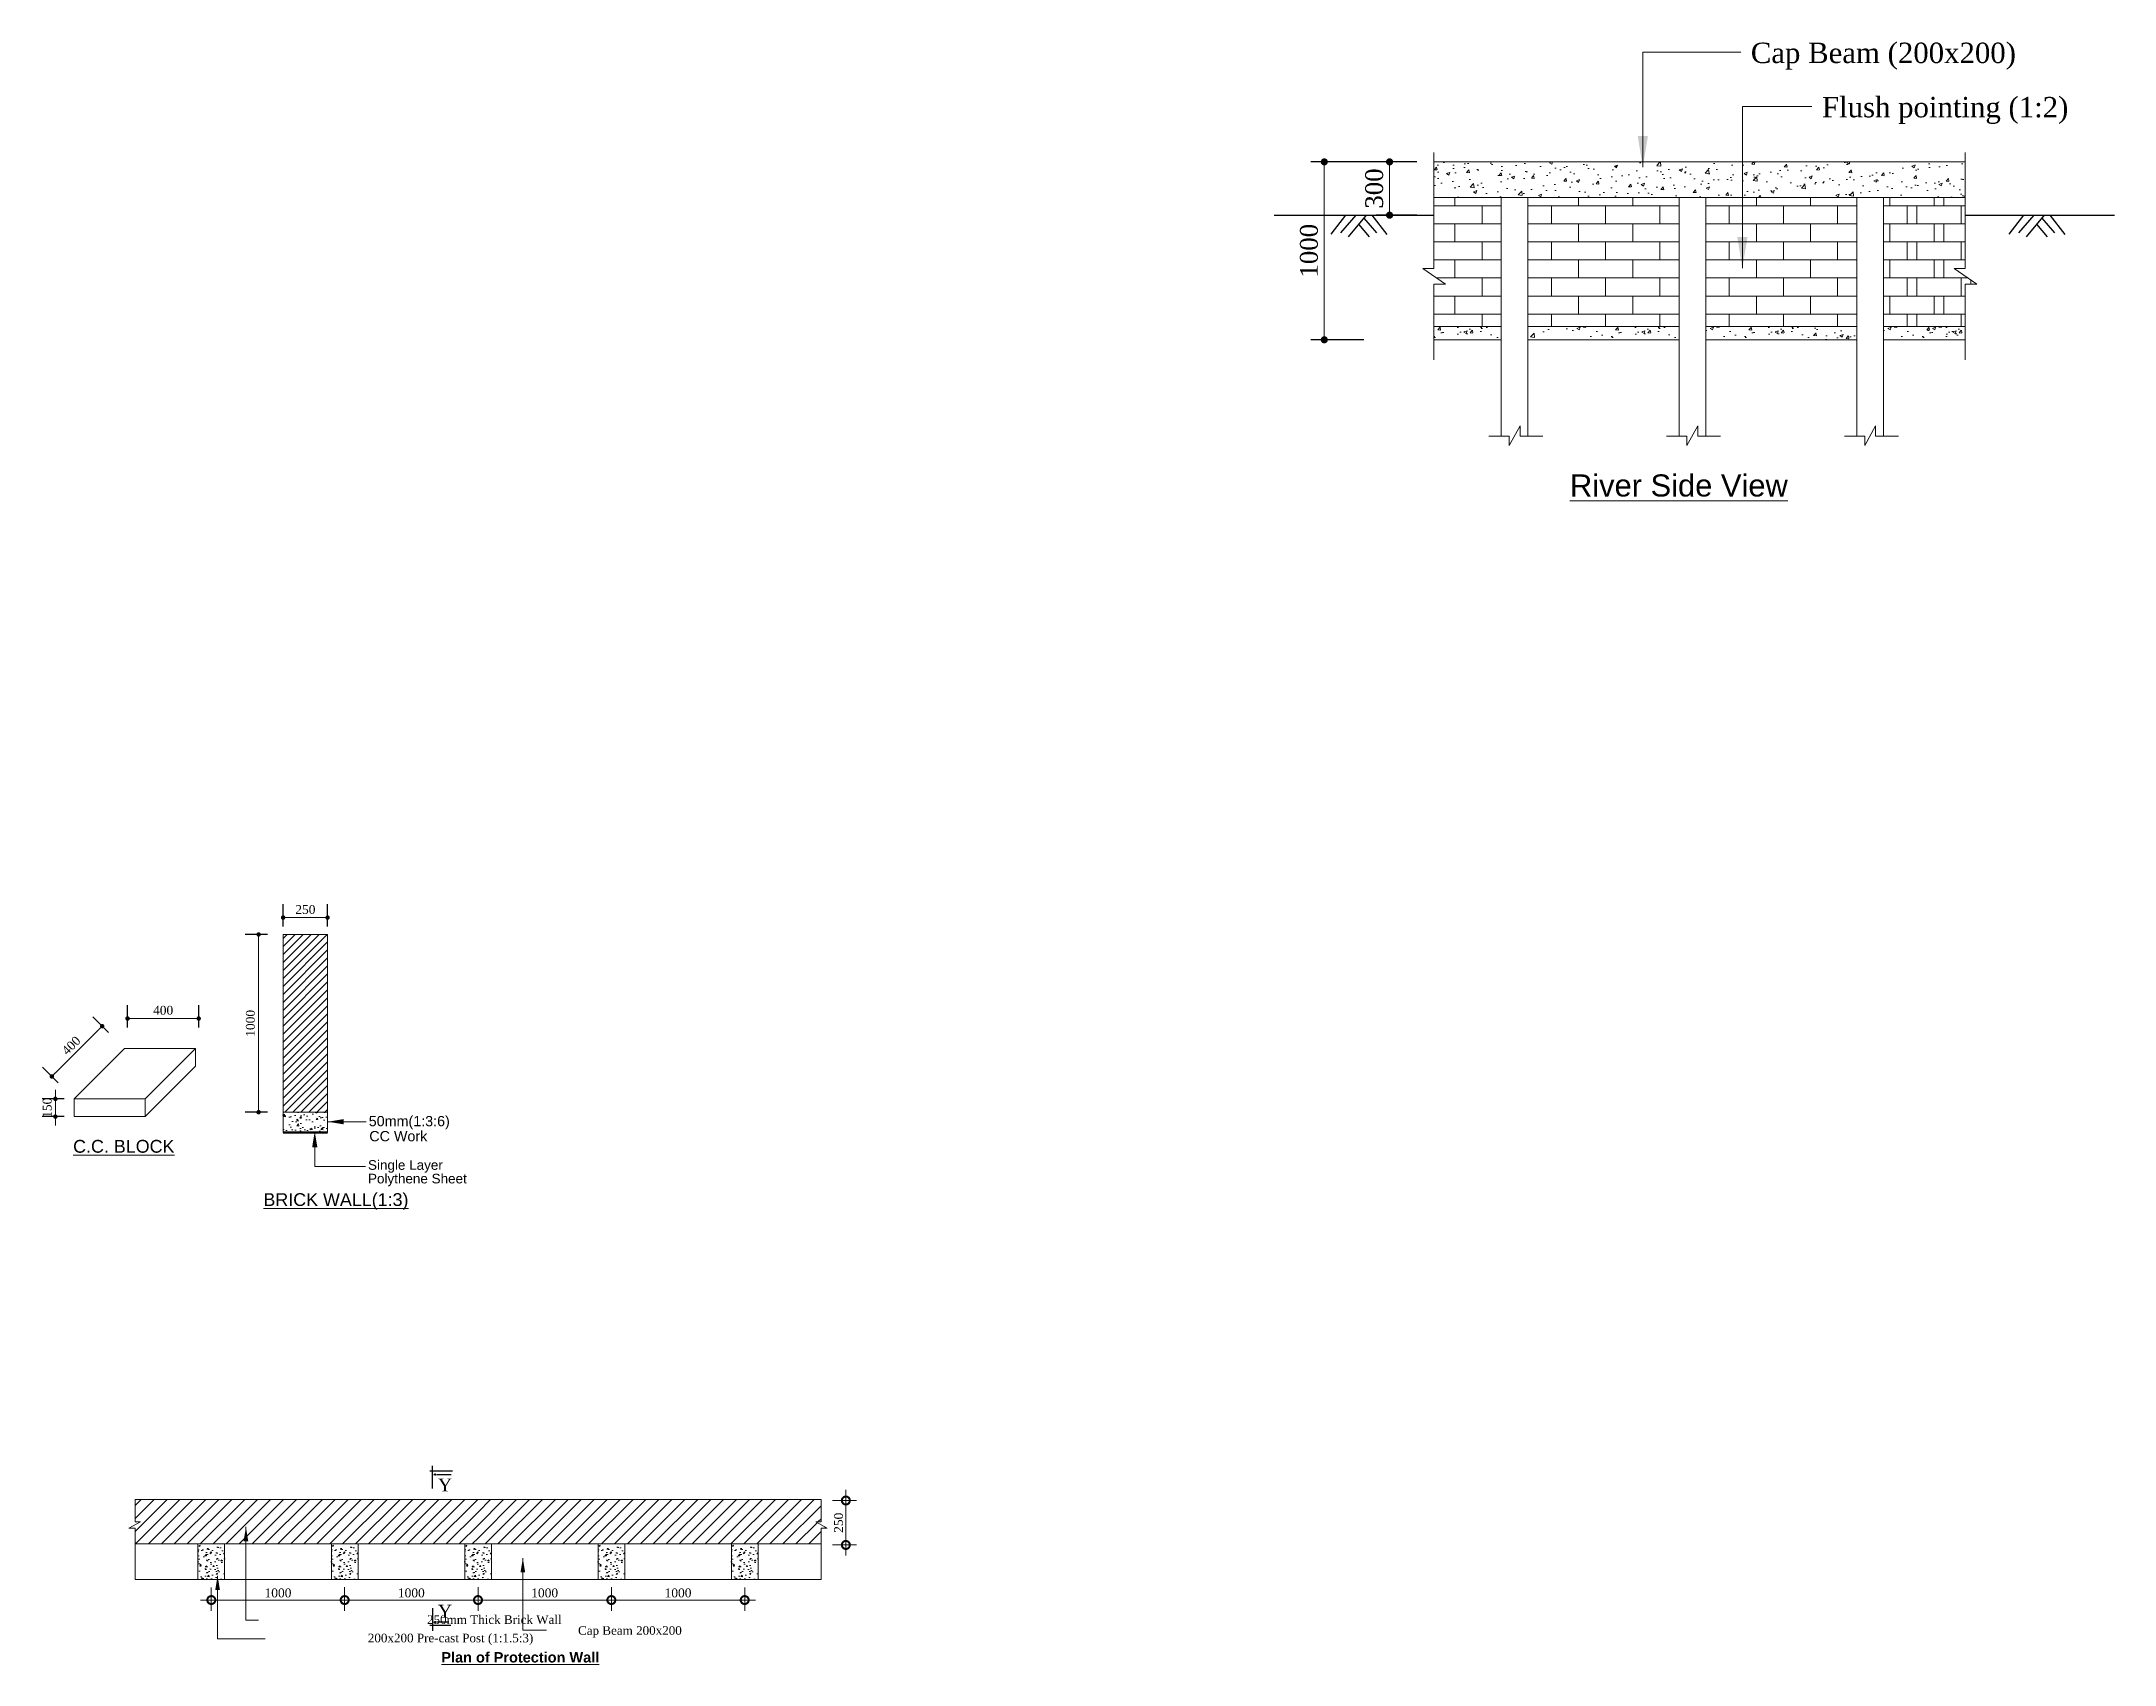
# Model space of a CAD drawing. Header units: millimetres. Extents: x -68595 to 8963, y 185076 to 197058.
# Drawn here: x -2697 to 8963, y 187925 to 197058 of the extents above; entities that cross this region are included whole.
import ezdxf

# ---------------------------------------------------------------- set-up
doc = ezdxf.new("R2010")
doc.units = ezdxf.units.MM
doc.header["$LTSCALE"] = 150
doc.header["$PDMODE"] = 35
for name, color, linetype, lineweight in [('Dimision', 4, 'Continuous', 9), ('hatch', 65, 'Continuous', 5), ('Hatching', 35, 'Continuous', 18), ('Structue', 7, 'Continuous', 18), ('Text', 7, 'Continuous', 15)]:
    doc.layers.add(name, color=color, linetype=linetype, lineweight=lineweight)
doc.layers.add('Pile', color=7, linetype='Continuous')
doc.styles.add('ROMANS', font='arial.ttf', dxfattribs={"height": 200})
doc.styles.get("Standard").update_dxf_attribs({"font": 'times.ttf'})
doc.dimstyles.new('ISO-25', dxfattribs={"dimtxt": 75, "dimasz": 50, "dimexe": 75, "dimexo": 45.625, "dimgap": 20, "dimtad": 1, "dimtoh": 1, "dimdec": 1, "dimdsep": 46, "dimtxsty": 'Standard', "dimblk": 'DOT', "dimcen": 300, "dimclrd": 256, "dimclre": 256, "dimclrt": 256, "dimadec": 0, "dimazin": 0, "dimtfac": 1, "dimtdec": 1, "dimtix": 1, "dimtmove": 0, "dimatfit": 3, "dimfxl": 75, "dimlwd": -1, "dimarcsym": 0})
pattern_1 = [(45, (17785.11, 94823.32), (-36.406444, 36.406444), [])]

msp = doc.modelspace()

# ---------------------------------------------------------------- texts
at = {"layer": 'Dimision', "ltscale": 10}
for s, insert, char_height, width, attachment_point in [('Cap Beam (200x200)', (6916.8, 197050.73), 114.688, 1522.0623, 1), ('Flush pointing (1:2)', (7317.14, 196745.31), 114.688, 1522.0623, 1), ('250mm Thick Brick Wall', (228.34, 188202.3), 48.6486, 1677.6039, 3), ('200x200 Pre-cast Post (1:1.5:3)', (69.06, 188098.83), 48.6486, 1482.4191, 3), ('Cap Beam 200x200', (904.27, 188141.03), 48.6486, 737.6617, 3)]:
    msp.add_mtext(s, dxfattribs=dict(at, insert=insert, char_height=char_height, width=width, attachment_point=attachment_point))
at = {"layer": 'Text', "ltscale": 50, "style": 'ROMANS'}
for s, height, p in [('%%URiver Side View', 124.2931, (5899.72, 194497.09)), ('%%UC.C. BLOCK', 72, (-2519.35, 190805.03)), ('%%UBRICK WALL(1:3)', 72, (-1449.04, 190505.32))]:
    msp.add_text(s, height=height, dxfattribs=at).set_placement(p)
at = {"layer": 'Text', "style": 'ROMANS'}
for s, p in [('Single Layer ', (-860.82, 190708.8)), ('Polythene Sheet', (-860.82, 190632.32))]:
    msp.add_text(s, height=54.208, dxfattribs=at).set_placement(p)
at = {"layer": 'Text'}
for p in [(-467.34, 188898.94), (-467.34, 188188.41)]:
    msp.add_text('Y', height=72.97, dxfattribs=at).set_placement(p)
at = {"layer": 'Text', "char_height": 57.596, "width": 1170.2831, "attachment_point": 3, "style": 'ROMANS'}
for s, insert in [('50mm(1:3:6) ', (-400.51, 191011.63)), ('CC Work', (-527.04, 190926.98))]:
    msp.add_mtext(s, dxfattribs=dict(at, insert=insert))
at = {"layer": 'Text', "ltscale": 50, "insert": (-448.16, 187995.15), "char_height": 58.3784, "width": 32886.4865, "attachment_point": 1}
msp.add_mtext('{\\fArial|b1|i0|c0|p34;\\LPlan of Protection Wall}', dxfattribs=at)

# ---------------------------------------------------------------- blocks, each defined once
blk = doc.blocks.new('_DotSmall')
at = {"color": 0, "linetype": 'ByBlock', "const_width": 0.5}
blk.add_lwpolyline([(-0.0625, 0, 1), (0.0625, 0, 1)], format="xyb", close=True, dxfattribs=at)
blk = doc.blocks.new('*D41')
at = {"layer": 'Defpoints', "color": 0, "ltscale": 10, "transparency": 16777216}
for p in [(970, 188848), (1827, 188848), (1671, 188598)]:
    blk.add_point(p, dxfattribs=at)
at = {"layer": 'Dimision', "ltscale": 10, "transparency": 16777216}
for p, q in [((1827, 188538), (1827, 188908)), ((1752, 188848), (1887, 188848)), ((1752, 188598), (1887, 188598))]:
    blk.add_line(p, q, dxfattribs=at)
at = {"layer": 'Dimision', "ltscale": 10, "transparency": 16777216, "xscale": 90, "yscale": 90, "zscale": 90}
for p, rotation in [((1827, 188848), 90), ((1827, 188598), 270)]:
    blk.add_blockref('_DotSmall', p, dxfattribs=dict(at, rotation=rotation))
at = {"layer": 'Dimision', "ltscale": 10, "transparency": 16777216, "insert": (1786, 188723), "char_height": 50, "attachment_point": 5, "rotation": 90}
blk.add_mtext('250', dxfattribs=at)
blk = doc.blocks.new('*D42')
at = {"layer": 'Defpoints', "color": 0, "ltscale": 10, "transparency": 16777216}
for p in [(-1742, 188403), (-992, 188403), (-992, 188288)]:
    blk.add_point(p, dxfattribs=at)
at = {"layer": 'Dimision', "ltscale": 10, "transparency": 16777216}
for p, q in [((-1742, 188358), (-1742, 188228)), ((-992, 188358), (-992, 188228)), ((-1802, 188288), (-932, 188288))]:
    blk.add_line(p, q, dxfattribs=at)
at = {"layer": 'Dimision', "ltscale": 10, "transparency": 16777216, "xscale": 90, "yscale": 90, "zscale": 90, "rotation": 180}
blk.add_blockref('_DotSmall', (-1742, 188288), dxfattribs=at)
at = {"layer": 'Dimision', "ltscale": 10, "transparency": 16777216, "xscale": 90, "yscale": 90, "zscale": 90}
blk.add_blockref('_DotSmall', (-992, 188288), dxfattribs=at)
at = {"layer": 'Dimision', "ltscale": 10, "transparency": 16777216, "insert": (-1367, 188328), "char_height": 50, "attachment_point": 5}
blk.add_mtext('1000', dxfattribs=at)
blk = doc.blocks.new('*D43')
at = {"layer": 'Defpoints', "color": 0, "ltscale": 10, "transparency": 16777216}
for p in [(-992, 188406), (-242, 188406), (-242, 188288)]:
    blk.add_point(p, dxfattribs=at)
at = {"layer": 'Dimision', "ltscale": 10, "transparency": 16777216}
for p, q in [((-992, 188361), (-992, 188228)), ((-242, 188361), (-242, 188228)), ((-1052, 188288), (-182, 188288))]:
    blk.add_line(p, q, dxfattribs=at)
at = {"layer": 'Dimision', "ltscale": 10, "transparency": 16777216, "xscale": 90, "yscale": 90, "zscale": 90, "rotation": 180}
blk.add_blockref('_DotSmall', (-992, 188288), dxfattribs=at)
at = {"layer": 'Dimision', "ltscale": 10, "transparency": 16777216, "xscale": 90, "yscale": 90, "zscale": 90}
blk.add_blockref('_DotSmall', (-242, 188288), dxfattribs=at)
at = {"layer": 'Dimision', "ltscale": 10, "transparency": 16777216, "insert": (-617, 188328), "char_height": 50, "attachment_point": 5}
blk.add_mtext('1000', dxfattribs=at)
blk = doc.blocks.new('_Dot')
at = {"color": 0, "linetype": 'ByBlock', "lineweight": -2}
blk.add_line((-0.5, 0), (-1, 0), dxfattribs=at)
at = {"color": 0, "linetype": 'ByBlock', "const_width": 0.5}
blk.add_lwpolyline([(-0.25, 0, 1), (0.25, 0, 1)], format="xyb", close=True, dxfattribs=at)
blk = doc.blocks.new('*D44')
at = {"layer": 'Defpoints', "color": 0, "ltscale": 10, "transparency": 16777216}
for p in [(-1270, 192033), (-1476, 191033), (-1270, 191033)]:
    blk.add_point(p, dxfattribs=at)
at = {"layer": 'Dimision', "lineweight": -2, "ltscale": 10, "transparency": 16777216}
for p, q in [((-1426, 192033), (-1551, 192033)), ((-1426, 191033), (-1551, 191033))]:
    blk.add_line(p, q, dxfattribs=at)
at = {"layer": 'Dimision', "ltscale": 10, "transparency": 16777216}
blk.add_line((-1476, 192008), (-1476, 191058), dxfattribs=at)
at = {"layer": 'Dimision', "ltscale": 10, "transparency": 16777216, "xscale": 25, "yscale": 25, "zscale": 25}
for p, rotation in [((-1476, 192033), 90), ((-1476, 191033), 270)]:
    blk.add_blockref('_Dot', p, dxfattribs=dict(at, rotation=rotation))
at = {"layer": 'Dimision', "ltscale": 10, "transparency": 16777216, "insert": (-1522, 191533), "char_height": 50, "attachment_point": 5, "rotation": 90}
blk.add_mtext('1000', dxfattribs=at)
blk = doc.blocks.new('*D55')
at = {"layer": 'Defpoints', "color": 0, "transparency": 16777216}
for p in [(4885, 196380), (5085, 196380), (5085, 196080)]:
    blk.add_point(p, dxfattribs=at)
at = {"layer": 'Dimision', "lineweight": -2, "transparency": 16777216}
for p, q in [((5039, 196380), (4810, 196380)), ((5039, 196080), (4810, 196080))]:
    blk.add_line(p, q, dxfattribs=at)
at = {"layer": 'Dimision', "transparency": 16777216}
blk.add_line((4885, 196120), (4885, 196340), dxfattribs=at)
at = {"layer": 'Dimision', "transparency": 16777216, "xscale": 40, "yscale": 40, "zscale": 40}
for p, rotation in [((4885, 196380), 90), ((4885, 196080), 270)]:
    blk.add_blockref('_Dot', p, dxfattribs=dict(at, rotation=rotation))
at = {"layer": 'Dimision', "transparency": 16777216, "insert": (4799, 196230), "char_height": 100, "attachment_point": 5, "rotation": 90}
blk.add_mtext('300', dxfattribs=at)
blk = doc.blocks.new('*D58')
at = {"layer": 'Defpoints', "color": 0, "ltscale": 10, "transparency": 16777216}
for p in [(-2356, 191517), (-2230, 191391), (-2513, 191108)]:
    blk.add_point(p, dxfattribs=at)
at = {"layer": 'Dimision', "ltscale": 10, "transparency": 16777216}
blk.add_line((-2621, 191252), (-2374, 191499), dxfattribs=at)
at = {"layer": 'Dimision', "lineweight": -2, "ltscale": 10, "transparency": 16777216}
for p, q in [((-2321, 191482), (-2409, 191570)), ((-2604, 191199), (-2692, 191287))]:
    blk.add_line(p, q, dxfattribs=at)
at = {"layer": 'Dimision', "ltscale": 10, "transparency": 16777216, "xscale": 25, "yscale": 25, "zscale": 25}
for p, rotation in [((-2356, 191517), 44.99999999999705), ((-2639, 191234), 224.9999999999971)]:
    blk.add_blockref('_Dot', p, dxfattribs=dict(at, rotation=rotation))
at = {"layer": 'Dimision', "ltscale": 10, "transparency": 16777216, "insert": (-2530, 191408), "char_height": 50, "attachment_point": 5, "rotation": 45}
blk.add_mtext('400', dxfattribs=at)
blk = doc.blocks.new('*D47')
at = {"layer": 'Defpoints', "color": 0, "ltscale": 10, "transparency": 16777216}
for p in [(-2213, 191560), (-2213, 191408), (-1813, 191408)]:
    blk.add_point(p, dxfattribs=at)
at = {"layer": 'Dimision', "lineweight": -2, "ltscale": 10, "transparency": 16777216}
for p, q in [((-2213, 191510), (-2213, 191635)), ((-1813, 191510), (-1813, 191635))]:
    blk.add_line(p, q, dxfattribs=at)
at = {"layer": 'Dimision', "ltscale": 10, "transparency": 16777216}
blk.add_line((-1838, 191560), (-2188, 191560), dxfattribs=at)
at = {"layer": 'Dimision', "ltscale": 10, "transparency": 16777216, "xscale": 25, "yscale": 25, "zscale": 25, "rotation": 180}
blk.add_blockref('_Dot', (-2213, 191560), dxfattribs=at)
at = {"layer": 'Dimision', "ltscale": 10, "transparency": 16777216, "xscale": 25, "yscale": 25, "zscale": 25}
blk.add_blockref('_Dot', (-1813, 191560), dxfattribs=at)
at = {"layer": 'Dimision', "ltscale": 10, "transparency": 16777216, "insert": (-2013, 191606), "char_height": 50, "attachment_point": 5}
blk.add_mtext('400', dxfattribs=at)
blk = doc.blocks.new('*D48')
at = {"layer": 'Defpoints', "color": 0, "ltscale": 10, "transparency": 16777216}
for p in [(-2619, 191108), (-2513, 191108), (-2513, 191008)]:
    blk.add_point(p, dxfattribs=at)
at = {"layer": 'Dimision', "lineweight": -2, "ltscale": 10, "transparency": 16777216}
for p, q in [((-2569, 191108), (-2694, 191108)), ((-2569, 191008), (-2694, 191008))]:
    blk.add_line(p, q, dxfattribs=at)
at = {"layer": 'Dimision', "ltscale": 10, "transparency": 16777216}
for p, q in [((-2619, 191133), (-2619, 191158)), ((-2619, 191008), (-2619, 191108)), ((-2619, 190983), (-2619, 190958))]:
    blk.add_line(p, q, dxfattribs=at)
at = {"layer": 'Dimision', "ltscale": 10, "transparency": 16777216, "xscale": 25, "yscale": 25, "zscale": 25}
for p, rotation in [((-2619, 191108), 270), ((-2619, 191008), 90)]:
    blk.add_blockref('_Dot', p, dxfattribs=dict(at, rotation=rotation))
at = {"layer": 'Dimision', "ltscale": 10, "transparency": 16777216, "insert": (-2665, 191058), "char_height": 50, "attachment_point": 5, "rotation": 90}
blk.add_mtext('150', dxfattribs=at)
blk = doc.blocks.new('*D49')
at = {"layer": 'Defpoints', "color": 0, "transparency": 16777216}
for p in [(4908, 196380), (4518, 195379), (4786, 195379)]:
    blk.add_point(p, dxfattribs=at)
at = {"layer": 'Dimision', "lineweight": -2, "transparency": 16777216}
for p, q in [((4863, 196380), (4443, 196380)), ((4740, 195379), (4443, 195379))]:
    blk.add_line(p, q, dxfattribs=at)
at = {"layer": 'Dimision', "transparency": 16777216}
blk.add_line((4518, 196340), (4518, 195419), dxfattribs=at)
at = {"layer": 'Dimision', "transparency": 16777216, "xscale": 40, "yscale": 40, "zscale": 40}
for p, rotation in [((4518, 196380), 90), ((4518, 195379), 270)]:
    blk.add_blockref('_Dot', p, dxfattribs=dict(at, rotation=rotation))
at = {"layer": 'Dimision', "transparency": 16777216, "insert": (4432, 195880), "char_height": 100, "attachment_point": 5, "rotation": 90}
blk.add_mtext('1000', dxfattribs=at)
blk = doc.blocks.new('*D51')
at = {"layer": 'Defpoints', "color": 0, "ltscale": 10, "transparency": 16777216}
for p in [(-1088, 192128), (-1338, 191956), (-1088, 191956)]:
    blk.add_point(p, dxfattribs=at)
at = {"layer": 'Dimision', "lineweight": -2, "ltscale": 10, "transparency": 16777216}
for p, q in [((-1338, 192078), (-1338, 192203)), ((-1088, 192078), (-1088, 192203))]:
    blk.add_line(p, q, dxfattribs=at)
at = {"layer": 'Dimision', "ltscale": 10, "transparency": 16777216}
blk.add_line((-1313, 192128), (-1113, 192128), dxfattribs=at)
at = {"layer": 'Dimision', "ltscale": 10, "transparency": 16777216, "xscale": 25, "yscale": 25, "zscale": 25, "rotation": 180}
blk.add_blockref('_Dot', (-1338, 192128), dxfattribs=at)
at = {"layer": 'Dimision', "ltscale": 10, "transparency": 16777216, "xscale": 25, "yscale": 25, "zscale": 25}
blk.add_blockref('_Dot', (-1088, 192128), dxfattribs=at)
at = {"layer": 'Dimision', "ltscale": 10, "transparency": 16777216, "insert": (-1213, 192173), "char_height": 50, "attachment_point": 5}
blk.add_mtext('250', dxfattribs=at)
blk = doc.blocks.new('*D52')
at = {"layer": 'Defpoints', "color": 0, "ltscale": 10, "transparency": 16777216}
for p in [(508, 188403), (1258, 188403), (508, 188288)]:
    blk.add_point(p, dxfattribs=at)
at = {"layer": 'Dimision', "ltscale": 10, "transparency": 16777216}
for p, q in [((508, 188358), (508, 188228)), ((1258, 188358), (1258, 188228)), ((1318, 188288), (448, 188288))]:
    blk.add_line(p, q, dxfattribs=at)
at = {"layer": 'Dimision', "ltscale": 10, "transparency": 16777216, "xscale": 90, "yscale": 90, "zscale": 90, "rotation": 180}
blk.add_blockref('_DotSmall', (508, 188288), dxfattribs=at)
at = {"layer": 'Dimision', "ltscale": 10, "transparency": 16777216, "xscale": 90, "yscale": 90, "zscale": 90}
blk.add_blockref('_DotSmall', (1258, 188288), dxfattribs=at)
at = {"layer": 'Dimision', "ltscale": 10, "transparency": 16777216, "insert": (883, 188328), "char_height": 50, "attachment_point": 5}
blk.add_mtext('1000', dxfattribs=at)
blk = doc.blocks.new('*D53')
at = {"layer": 'Defpoints', "color": 0, "ltscale": 10, "transparency": 16777216}
for p in [(-242, 188406), (508, 188406), (-242, 188288)]:
    blk.add_point(p, dxfattribs=at)
at = {"layer": 'Dimision', "ltscale": 10, "transparency": 16777216}
for p, q in [((-242, 188361), (-242, 188228)), ((508, 188361), (508, 188228)), ((568, 188288), (-302, 188288))]:
    blk.add_line(p, q, dxfattribs=at)
at = {"layer": 'Dimision', "ltscale": 10, "transparency": 16777216, "xscale": 90, "yscale": 90, "zscale": 90, "rotation": 180}
blk.add_blockref('_DotSmall', (-242, 188288), dxfattribs=at)
at = {"layer": 'Dimision', "ltscale": 10, "transparency": 16777216, "xscale": 90, "yscale": 90, "zscale": 90}
blk.add_blockref('_DotSmall', (508, 188288), dxfattribs=at)
at = {"layer": 'Dimision', "ltscale": 10, "transparency": 16777216, "insert": (133, 188328), "char_height": 50, "attachment_point": 5}
blk.add_mtext('1000', dxfattribs=at)

# ---------------------------------------------------------------- dimensions: what is measured, and where the dimension line sits
at = {"layer": 'Dimision'}
dim = msp.add_linear_dim(base=(4518.12, 195379.49), p1=(4908.34, 196379.52), p2=(4785.86, 195379.49), angle=90, dimstyle='ISO-25', override={"dimtxt": 100, "dimasz": 40, "dimgap": 35}, dxfattribs=at)
dim.commit()
dim.dimension.update_dxf_attribs({"geometry": '*D49', "text_midpoint": (4432.26, 195879.5)})
dim = msp.add_linear_dim(base=(4884.64, 196379.52), p1=(5084.62, 196079.52), p2=(5084.62, 196379.52), angle=90, text='300', dimstyle='ISO-25', override={"dimtxt": 100, "dimasz": 40, "dimgap": 35}, dxfattribs=at)
dim.commit()
dim.dimension.update_dxf_attribs({"geometry": '*D55', "text_midpoint": (4798.78, 196229.52)})
at = {"layer": 'Dimision', "ltscale": 10}
dim = msp.add_linear_dim(base=(-1088.24, 192127.69), p1=(-1338.24, 191955.76), p2=(-1088.24, 191955.76), dimstyle='ISO-25', override={"dimtxt": 50, "dimasz": 25, "dimexo": 15, "dimfxl": 50, "dimfxlon": 1}, dxfattribs=at)
dim.commit()
dim.dimension.update_dxf_attribs({"geometry": '*D51', "text_midpoint": (-1213.24, 192173.12)})
for base, p1, p2, angle, text, override, picture, middle in [((-1476.08, 191032.55), (-1269.95, 192032.55), (-1269.95, 191032.55), 90, '1000', {"dimtxt": 50, "dimasz": 25, "dimexo": 15, "dimfxl": 50, "dimfxlon": 1}, '*D44', (-1521.52, 191532.55)), ((-2619.12, 191108.19), (-2513.28, 191008.19), (-2513.28, 191108.19), 90, '150', {"dimtxt": 50, "dimasz": 25, "dimexo": 15, "dimfxl": 50, "dimfxlon": 1}, '*D48', (-2664.55, 191058.19)), ((1826.93, 188848.02), (1670.7, 188598), (970.46, 188848.02), 90, '250', {"dimtxt": 50, "dimasz": 90, "dimexe": 60, "dimgap": 15, "dimblk1": 'DotSmall', "dimblk2": 'DotSmall', "dimsah": 1, "dimdle": 60, "dimfxlon": 1, "dimlwe": 65535}, '*D41', (1786.5, 188723.01)), ((-241.95, 188287.54), (508.05, 188406.18), (-241.95, 188406.18), 180, '1000', {"dimtxt": 50, "dimasz": 90, "dimexe": 60, "dimgap": 15, "dimblk1": 'DotSmall', "dimblk2": 'DotSmall', "dimsah": 1, "dimdle": 60, "dimfxlon": 1, "dimlwe": 65535}, '*D53', (133.05, 188327.97)), ((508.05, 188287.54), (1258.05, 188403.44), (508.05, 188403.44), 180, '1000', {"dimtxt": 50, "dimasz": 90, "dimexe": 60, "dimgap": 15, "dimblk1": 'DotSmall', "dimblk2": 'DotSmall', "dimsah": 1, "dimdle": 60, "dimfxlon": 1, "dimlwe": 65535}, '*D52', (883.05, 188327.97))]:
    dim = msp.add_linear_dim(base=base, p1=p1, p2=p2, angle=angle, text=text, dimstyle='ISO-25', override=override, dxfattribs=at)
    dim.commit()
    dim.dimension.update_dxf_attribs({"geometry": picture, "text_midpoint": middle})
for p1, p2, distance, picture, middle in [((-1813.28, 191408.19), (-2213.28, 191408.19), -152.03, '*D47', (-2013.28, 191605.65)), ((-2513.28, 191108.19), (-2230.44, 191391.03), 177.97, '*D58', (-2529.83, 191407.58))]:
    dim = msp.add_aligned_dim(p1=p1, p2=p2, distance=distance, dimstyle='ISO-25', override={"dimtxt": 50, "dimasz": 25, "dimexo": 15, "dimfxl": 50, "dimfxlon": 1}, dxfattribs=at)
    dim.commit()
    dim.dimension.update_dxf_attribs({"geometry": picture, "text_midpoint": middle})
for base, p1, p2, picture, middle in [((-991.95, 188287.54), (-1741.95, 188403.44), (-991.95, 188403.44), '*D42', (-1366.95, 188327.97)), ((-241.95, 188287.54), (-991.95, 188406.18), (-241.95, 188406.18), '*D43', (-616.95, 188327.97))]:
    dim = msp.add_linear_dim(base=base, p1=p1, p2=p2, text='1000', dimstyle='ISO-25', override={"dimtxt": 50, "dimasz": 90, "dimexe": 60, "dimgap": 15, "dimblk1": 'DotSmall', "dimblk2": 'DotSmall', "dimsah": 1, "dimdle": 60, "dimfxlon": 1, "dimlwe": 65535}, dxfattribs=at)
    dim.commit()
    dim.dimension.update_dxf_attribs({"geometry": picture, "text_midpoint": middle})

# ---------------------------------------------------------------- hatches: boundary and pattern name
at = {"layer": 'Dimision', "ltscale": 10}
h = msp.add_hatch(dxfattribs=at)
h.set_pattern_fill('AR-CONC', color=256)
h.set_pattern_definition([(50, (43745.59, -42553.33), (182.18467, -15.93909), [19.05, -209.55]), (355, (43745.6, -42553.33), (-35.24342, 191.05685), [15.24, -167.64058]), (100.451445, (43760.77, -42554.66), (146.94125, 175.11775), [16.19001, -178.09024]), (46.1842, (43745.6, -42502.53), (271.07904, -42.04233), [28.575, -314.325]), (96.63556, (43768.18, -42506.03), (237.40413, 247.42612), [24.28502, -267.1356]), (351.18415, (43745.6, -42502.53), (237.40413, 247.42612), [22.85997, -251.45973]), (21, (43770.99, -42515.23), (151.61439, -102.2652), [19.05, -209.55]), (326, (43771, -42515.23), (61.80203, 184.18797), [15.24, -167.64]), (71.451445, (43783.63, -42523.75), (213.41642, 81.92277), [16.19001, -178.08994]), (37.5, (43745.59, -42553.33), (3.088603, 84.555039), [0, -165.608, 0, -170.18, 0, -168.275]), (7.5, (43745.59, -42553.33), (66.819663, 100.180575), [0, -97.028, 0, -161.798, 0, -64.135]), (327.5, (43688.95, -42553.33), (135.590595, -5.728744), [0, -63.5, 0, -198.12, 0, -262.89]), (317.5, (43663.55, -42553.33), (148.12918, 25.42649), [0, -82.55, 0, -131.572, 0, -186.69])])
h.paths.add_polyline_path([(5133.41, 196379.52), (5133.41, 196229.52), (5163.1, 196229.52), (5163.1, 196379.52)])
at = {"layer": 'hatch', "ltscale": 10}
h = msp.add_hatch(dxfattribs=at)
h.set_pattern_fill('AR-CONC', color=256)
h.set_pattern_definition([(50, (46674.79, -42453.33), (182.18467, -15.93909), [19.05, -209.55]), (355, (46674.79, -42453.33), (-35.24342, 191.05685), [15.24, -167.64058]), (100.451445, (46689.97, -42454.66), (146.94125, 175.11775), [16.19001, -178.09024]), (46.1842, (46674.8, -42402.53), (271.07904, -42.04233), [28.575, -314.325]), (96.63556, (46697.38, -42406.03), (237.40413, 247.42612), [24.28502, -267.1356]), (351.18415, (46674.8, -42402.53), (237.40413, 247.42612), [22.85997, -251.45973]), (21, (46700.19, -42415.23), (151.61439, -102.2652), [19.05, -209.55]), (326, (46700.19, -42415.23), (61.80203, 184.18797), [15.24, -167.64]), (71.451445, (46712.82, -42423.75), (213.41642, 81.92277), [16.19001, -178.08994]), (37.5, (46674.79, -42453.33), (3.088603, 84.555039), [0, -165.608, 0, -170.18, 0, -168.275]), (7.5, (46674.79, -42453.33), (66.819663, 100.180575), [0, -97.028, 0, -161.798, 0, -64.135]), (327.5, (46618.15, -42453.33), (135.590595, -5.728744), [0, -63.5, 0, -198.12, 0, -262.89]), (317.5, (46592.75, -42453.33), (148.12918, 25.42649), [0, -82.55, 0, -131.572, 0, -186.69])])
h.paths.add_polyline_path([(5513.1, 196179.52), (5513.1, 196379.52), (5133.41, 196379.52), (5133.41, 196179.52)])
h.paths.add_polyline_path([(6663.1, 196179.52), (6663.1, 196379.52), (5513.1, 196379.52), (5513.1, 196179.52)])
h.paths.add_polyline_path([(7663.1, 196179.52), (7663.1, 196379.52), (6663.1, 196379.52), (6663.1, 196179.52)])
h.paths.add_polyline_path([(8122, 196179.52), (8122, 196379.52), (7663.1, 196379.52), (7663.1, 196179.52)])
h = msp.add_hatch(dxfattribs=at)
h.set_pattern_fill('AR-CONC', color=256)
h.set_pattern_definition([(50, (46424.79, -39947.63), (182.18467, -15.93909), [19.05, -209.55]), (355, (46424.79, -39947.63), (-35.24342, 191.05685), [15.24, -167.64058]), (100.451445, (46439.97, -39948.96), (146.94125, 175.11775), [16.19001, -178.09024]), (46.1842, (46424.8, -39896.83), (271.07904, -42.04233), [28.575, -314.325]), (96.63556, (46447.38, -39900.33), (237.40413, 247.42612), [24.28502, -267.1356]), (351.18415, (46424.8, -39896.83), (237.40413, 247.42612), [22.85997, -251.45973]), (21, (46450.19, -39909.53), (151.61439, -102.2652), [19.05, -209.55]), (326, (46450.19, -39909.53), (61.80203, 184.18797), [15.24, -167.64]), (71.451445, (46462.82, -39918.05), (213.41642, 81.92277), [16.19001, -178.08994]), (37.5, (46424.79, -39947.63), (3.088603, 84.555039), [0, -165.608, 0, -170.18, 0, -168.275]), (7.5, (46424.79, -39947.63), (66.819663, 100.180575), [0, -97.028, 0, -161.798, 0, -64.135]), (327.5, (46368.15, -39947.63), (135.590595, -5.728744), [0, -63.5, 0, -198.12, 0, -262.89]), (317.5, (46342.75, -39947.63), (148.12918, 25.42649), [0, -82.55, 0, -131.572, 0, -186.69])])
h.paths.add_polyline_path([(5133.41, 195454.49), (5133.41, 195379.49), (5513.1, 195379.49), (5513.1, 195454.49)])
h = msp.add_hatch(dxfattribs=at)
h.set_pattern_fill('AR-CONC', color=256)
h.set_pattern_definition([(50, (47424.79, -39947.63), (182.18467, -15.93909), [19.05, -209.55]), (355, (47424.79, -39947.63), (-35.24342, 191.05685), [15.24, -167.64058]), (100.451445, (47439.97, -39948.96), (146.94125, 175.11775), [16.19001, -178.09024]), (46.1842, (47424.8, -39896.83), (271.07904, -42.04233), [28.575, -314.325]), (96.63556, (47447.38, -39900.33), (237.40413, 247.42612), [24.28502, -267.1356]), (351.18415, (47424.8, -39896.83), (237.40413, 247.42612), [22.85997, -251.45973]), (21, (47450.19, -39909.53), (151.61439, -102.2652), [19.05, -209.55]), (326, (47450.19, -39909.53), (61.80203, 184.18797), [15.24, -167.64]), (71.451445, (47462.82, -39918.05), (213.41642, 81.92277), [16.19001, -178.08994]), (37.5, (47424.79, -39947.63), (3.088603, 84.555039), [0, -165.608, 0, -170.18, 0, -168.275]), (7.5, (47424.79, -39947.63), (66.819663, 100.180575), [0, -97.028, 0, -161.798, 0, -64.135]), (327.5, (47368.15, -39947.63), (135.590595, -5.728744), [0, -63.5, 0, -198.12, 0, -262.89]), (317.5, (47342.75, -39947.63), (148.12918, 25.42649), [0, -82.55, 0, -131.572, 0, -186.69])])
h.paths.add_polyline_path([(6513.1, 195379.49), (6513.1, 195454.49), (5663.1, 195454.49), (5663.1, 195379.49)])
h = msp.add_hatch(dxfattribs=at)
h.set_pattern_fill('AR-CONC', color=256)
h.set_pattern_definition([(50, (48174.79, -39947.63), (182.18467, -15.93909), [19.05, -209.55]), (355, (48174.79, -39947.63), (-35.24342, 191.05685), [15.24, -167.64058]), (100.451445, (48189.97, -39948.96), (146.94125, 175.11775), [16.19001, -178.09024]), (46.1842, (48174.8, -39896.83), (271.07904, -42.04233), [28.575, -314.325]), (96.63556, (48197.38, -39900.33), (237.40413, 247.42612), [24.28502, -267.1356]), (351.18415, (48174.8, -39896.83), (237.40413, 247.42612), [22.85997, -251.45973]), (21, (48200.19, -39909.53), (151.61439, -102.2652), [19.05, -209.55]), (326, (48200.19, -39909.53), (61.80203, 184.18797), [15.24, -167.64]), (71.451445, (48212.82, -39918.05), (213.41642, 81.92277), [16.19001, -178.08994]), (37.5, (48174.79, -39947.63), (3.088603, 84.555039), [0, -165.608, 0, -170.18, 0, -168.275]), (7.5, (48174.79, -39947.63), (66.819663, 100.180575), [0, -97.028, 0, -161.798, 0, -64.135]), (327.5, (48118.15, -39947.63), (135.590595, -5.728744), [0, -63.5, 0, -198.12, 0, -262.89]), (317.5, (48092.75, -39947.63), (148.12918, 25.42649), [0, -82.55, 0, -131.572, 0, -186.69])])
h.paths.add_polyline_path([(7513.1, 195379.49), (7513.1, 195454.49), (6663.1, 195454.49), (6663.1, 195379.49)])
h = msp.add_hatch(dxfattribs=at)
h.set_pattern_fill('AR-CONC', color=256)
h.set_pattern_definition([(50, (49174.79, -39947.63), (182.18467, -15.93909), [19.05, -209.55]), (355, (49174.79, -39947.63), (-35.24342, 191.05685), [15.24, -167.64058]), (100.451445, (49189.97, -39948.96), (146.94125, 175.11775), [16.19001, -178.09024]), (46.1842, (49174.8, -39896.83), (271.07904, -42.04233), [28.575, -314.325]), (96.63556, (49197.38, -39900.33), (237.40413, 247.42612), [24.28502, -267.1356]), (351.18415, (49174.8, -39896.83), (237.40413, 247.42612), [22.85997, -251.45973]), (21, (49200.19, -39909.53), (151.61439, -102.2652), [19.05, -209.55]), (326, (49200.19, -39909.53), (61.80203, 184.18797), [15.24, -167.64]), (71.451445, (49212.82, -39918.05), (213.41642, 81.92277), [16.19001, -178.08994]), (37.5, (49174.79, -39947.63), (3.088603, 84.555039), [0, -165.608, 0, -170.18, 0, -168.275]), (7.5, (49174.79, -39947.63), (66.819663, 100.180575), [0, -97.028, 0, -161.798, 0, -64.135]), (327.5, (49118.15, -39947.63), (135.590595, -5.728744), [0, -63.5, 0, -198.12, 0, -262.89]), (317.5, (49092.75, -39947.63), (148.12918, 25.42649), [0, -82.55, 0, -131.572, 0, -186.69])])
h.paths.add_polyline_path([(8122, 195379.49), (8122, 195454.49), (7663.1, 195454.49), (7663.1, 195379.49)])
h = msp.add_hatch(dxfattribs=at)
h.set_pattern_fill('AR-CONC', color=256)
h.set_pattern_definition([(50, (49424.79, -39947.63), (182.18467, -15.93909), [19.05, -209.55]), (355, (49424.79, -39947.63), (-35.24342, 191.05685), [15.24, -167.64058]), (100.451445, (49439.97, -39948.96), (146.94125, 175.11775), [16.19001, -178.09024]), (46.1842, (49424.8, -39896.83), (271.07904, -42.04233), [28.575, -314.325]), (96.63556, (49447.38, -39900.33), (237.40413, 247.42612), [24.28502, -267.1356]), (351.18415, (49424.8, -39896.83), (237.40413, 247.42612), [22.85997, -251.45973]), (21, (49450.19, -39909.53), (151.61439, -102.2652), [19.05, -209.55]), (326, (49450.19, -39909.53), (61.80203, 184.18797), [15.24, -167.64]), (71.451445, (49462.82, -39918.05), (213.41642, 81.92277), [16.19001, -178.08994]), (37.5, (49424.79, -39947.63), (3.088603, 84.555039), [0, -165.608, 0, -170.18, 0, -168.275]), (7.5, (49424.79, -39947.63), (66.819663, 100.180575), [0, -97.028, 0, -161.798, 0, -64.135]), (327.5, (49368.15, -39947.63), (135.590595, -5.728744), [0, -63.5, 0, -198.12, 0, -262.89]), (317.5, (49342.75, -39947.63), (148.12918, 25.42649), [0, -82.55, 0, -131.572, 0, -186.69])])
h.paths.add_polyline_path([(8122, 195379.49), (8122, 195454.49), (7913.1, 195454.49), (7913.1, 195379.49)])
at = {"layer": 'Hatching', "ltscale": 10}
h = msp.add_hatch(dxfattribs=at)
h.set_pattern_fill('AR-BRSTD', color=256, scale=1.5, style=0)
h.set_pattern_definition([(0, (47924.79, -42453.33), (0, 101.6127), []), (90, (47924.79, -42453.33), (-152.4, 101.6127), [101.6127, -101.6127])])
h.paths.add_polyline_path([(5513.1, 196179.52), (5133.41, 196179.52), (5133.41, 195779.57), (5071.41, 195779.57), (5200.44, 195692), (5133.41, 195692), (5133.41, 195454.49), (5513.1, 195454.49)])
h = msp.add_hatch(dxfattribs=at)
h.set_pattern_fill('AR-BRSTD', color=256, scale=1.5, style=0)
h.set_pattern_definition([(0, (48924.79, -42453.33), (0, 101.6127), []), (90, (48924.79, -42453.33), (-152.4, 101.6127), [101.6127, -101.6127])])
h.paths.add_polyline_path([(6513.1, 196179.52), (5663.1, 196179.52), (5663.1, 195454.49), (6513.1, 195454.49)])
h = msp.add_hatch(dxfattribs=at)
h.set_pattern_fill('AR-BRSTD', color=256, scale=1.5, style=0)
h.set_pattern_definition([(0, (49924.79, -42453.33), (0, 101.6127), []), (90, (49924.79, -42453.33), (-152.4, 101.6127), [101.6127, -101.6127])])
h.paths.add_polyline_path([(7513.1, 196179.52), (6663.1, 196179.52), (6663.1, 195454.49), (7513.1, 195454.49)])
h = msp.add_hatch(dxfattribs=at)
h.set_pattern_fill('AR-BRSTD', color=256, scale=1.5, style=0)
h.set_pattern_definition([(0, (50924.79, -42453.33), (0, 101.6127), []), (90, (50924.79, -42453.33), (-152.4, 101.6127), [101.6127, -101.6127])])
h.paths.add_polyline_path([(8122, 196179.52), (7663.1, 196179.52), (7663.1, 195454.49), (8122, 195454.49), (8122, 195692), (8189.03, 195692), (8060, 195779.57), (8122, 195779.57)])
h = msp.add_hatch(dxfattribs=at)
h.set_pattern_fill('AR-BRSTD', color=256, scale=1.5, style=0)
h.set_pattern_definition([(0, (50674.79, -42453.33), (0, 101.6127), []), (90, (50674.79, -42453.33), (-152.4, 101.6127), [101.6127, -101.6127])])
h.paths.add_polyline_path([(8122, 196179.52), (7663.1, 196179.52), (7663.1, 195454.49), (8122, 195454.49), (8122, 195692), (8189.03, 195692), (8060, 195779.57), (8122, 195779.57)])
h = msp.add_hatch(dxfattribs=at)
h.set_pattern_fill('ANSI31', color=256, scale=10, style=0)
h.set_pattern_definition([(45, (45923.703, -42303.97), (-22.4506403, 22.4506403), [])])
h.paths.add_polyline_path([(-1088.24, 192032.55), (-1338.24, 192032.55), (-1338.24, 191032.55), (-1088.24, 191032.55)])
h = msp.add_hatch(dxfattribs=at)
h.set_pattern_fill('AR-CONC', color=256, scale=0.5, style=0)
h.set_pattern_definition([(50, (5190.56, 1618), (91.092334, -7.969543), [9.525, -104.775]), (355, (5190.56, 1618), (-17.621413, 95.52832), [7.62, -83.82]), (100.451, (5198.15, 1617.34), (73.47125, 87.558344), [8.095, -89.045]), (46.1842, (5190.56, 1643.4), (135.53952, -21.021164), [14.2875, -157.1625]), (96.6356, (5201.86, 1641.65), (118.70212, 123.71278), [12.1425, -133.5675]), (351.184, (5190.56, 1643.4), (118.7023, 123.71256), [11.43, -125.73]), (21, (5203.26, 1637.05), (75.80744, -51.13276), [9.525, -104.775]), (326, (5203.26, 1637.05), (30.901014, 92.093983), [7.62, -83.82]), (71.4514, (5209.58, 1632.79), (106.708245, 40.96143), [8.095, -89.045]), (37.5, (5190.563, 1618), (1.5443016, 42.2775194), [0, -82.804, 0, -85.09, 0, -84.1375]), (7.5, (5190.563, 1618), (33.409831, 50.090287), [0, -48.514, 0, -80.899, 0, -32.0675]), (327.5, (5162.242, 1618), (67.7952976, -2.864372), [0, -31.75, 0, -99.06, 0, -131.445]), (317.5, (5149.54, 1618), (74.06459, 12.713246), [0, -41.275, 0, -65.786, 0, -93.345])])
h.paths.add_polyline_path([(-1088.24, 190918.11), (-1088.24, 191032.55), (-1338.24, 191032.55), (-1338.24, 190918.11)])
h = msp.add_hatch(dxfattribs=at)
h.set_pattern_fill('ANSI31', color=256, scale=16.216216, style=0)
h.set_pattern_definition(pattern_1)
h.paths.add_polyline_path([(-241.95, 188603.47), (-241.95, 188853.49), (-2171.23, 188853.49), (-2171.23, 188727.33), (-2141.23, 188727.33), (-2205.31, 188691.9), (-2171.23, 188691.9), (-2171.23, 188603.47)])
h = msp.add_hatch(dxfattribs=at)
h.set_pattern_fill('ANSI31', color=256, scale=16.216216, style=0)
h.set_pattern_definition(pattern_1)
h.paths.add_polyline_path([(-241.95, 188603.47), (-241.95, 188853.49), (1687.33, 188853.49), (1687.33, 188727.33), (1657.34, 188727.33), (1721.42, 188691.9), (1687.33, 188691.9), (1687.33, 188603.47)])
h = msp.add_hatch(dxfattribs=at)
h.set_pattern_fill('AR-CONC', color=256, scale=0.405405, style=0)
h.set_pattern_definition([(50, (1752.57, 113642.94), (73.85865, -6.46179), [7.72297, -84.9527]), (355, (1752.57, 113642.94), (-14.28763, 77.455396), [6.17838, -67.96216]), (100.451, (1758.724, 113642.4), (59.571284, 70.99325), [6.56351, -72.19865]), (46.1842, (1752.57, 113663.54), (109.89691, -17.04419), [11.58446, -127.42905]), (96.6356, (1761.73, 113662.12), (96.24496, 100.30766), [9.84527, -108.29797]), (351.184, (1752.57, 113663.54), (96.24511, 100.30748), [9.26757, -101.94324]), (21, (1762.866, 113658.39), (61.46549, -41.458994), [7.72297, -84.9527]), (326, (1762.866, 113658.39), (25.05488, 74.6708), [6.17838, -67.96216]), (71.4514, (1767.99, 113654.93), (86.5202, 33.21197), [6.56351, -72.19865]), (37.5, (1752.57, 113642.94), (1.252136, 34.27907), [0, -67.138378, 0, -68.991892, 0, -68.219595]), (7.5, (1752.57, 113642.94), (27.089052, 40.613747), [0, -39.335676, 0, -65.593784, 0, -26.000676]), (327.5, (1729.606, 113642.94), (54.96916, -2.322464), [0, -25.743243, 0, -80.31892, 0, -106.577027]), (317.5, (1719.31, 113642.94), (60.05237, 10.308037), [0, -33.466216, 0, -53.34, 0, -75.685135])])
h.paths.add_polyline_path([(-1666.95, 188603.47), (-1816.95, 188603.47), (-1816.95, 188403.47), (-1666.95, 188403.47)])
h = msp.add_hatch(dxfattribs=at)
h.set_pattern_fill('AR-CONC', color=256, scale=0.405405, style=0)
h.set_pattern_definition([(50, (2502.57, 113642.94), (73.85865, -6.46179), [7.72297, -84.9527]), (355, (2502.57, 113642.94), (-14.28763, 77.455396), [6.17838, -67.96216]), (100.451, (2508.724, 113642.4), (59.571284, 70.99325), [6.56351, -72.19865]), (46.1842, (2502.57, 113663.54), (109.89691, -17.04419), [11.58446, -127.42905]), (96.6356, (2511.73, 113662.12), (96.24496, 100.30766), [9.84527, -108.29797]), (351.184, (2502.57, 113663.54), (96.24511, 100.30748), [9.26757, -101.94324]), (21, (2512.866, 113658.39), (61.46549, -41.458994), [7.72297, -84.9527]), (326, (2512.866, 113658.39), (25.05488, 74.6708), [6.17838, -67.96216]), (71.4514, (2517.99, 113654.93), (86.5202, 33.21197), [6.56351, -72.19865]), (37.5, (2502.57, 113642.94), (1.252136, 34.27907), [0, -67.138378, 0, -68.991892, 0, -68.219595]), (7.5, (2502.57, 113642.94), (27.089052, 40.613747), [0, -39.335676, 0, -65.593784, 0, -26.000676]), (327.5, (2479.606, 113642.94), (54.96916, -2.322464), [0, -25.743243, 0, -80.31892, 0, -106.577027]), (317.5, (2469.31, 113642.94), (60.05237, 10.308037), [0, -33.466216, 0, -53.34, 0, -75.685135])])
h.paths.add_polyline_path([(-916.95, 188603.47), (-1066.95, 188603.47), (-1066.95, 188403.47), (-916.95, 188403.47)])
h = msp.add_hatch(dxfattribs=at)
h.set_pattern_fill('AR-CONC', color=256, scale=0.405405, style=0)
h.set_pattern_definition([(50, (3252.57, 113642.94), (73.85865, -6.46179), [7.72297, -84.9527]), (355, (3252.57, 113642.94), (-14.28763, 77.455396), [6.17838, -67.96216]), (100.451, (3258.724, 113642.4), (59.571284, 70.99325), [6.56351, -72.19865]), (46.1842, (3252.57, 113663.54), (109.89691, -17.04419), [11.58446, -127.42905]), (96.6356, (3261.73, 113662.12), (96.24496, 100.30766), [9.84527, -108.29797]), (351.184, (3252.57, 113663.54), (96.24511, 100.30748), [9.26757, -101.94324]), (21, (3262.866, 113658.39), (61.46549, -41.458994), [7.72297, -84.9527]), (326, (3262.866, 113658.39), (25.05488, 74.6708), [6.17838, -67.96216]), (71.4514, (3267.99, 113654.93), (86.5202, 33.21197), [6.56351, -72.19865]), (37.5, (3252.57, 113642.94), (1.252136, 34.27907), [0, -67.138378, 0, -68.991892, 0, -68.219595]), (7.5, (3252.57, 113642.94), (27.089052, 40.613747), [0, -39.335676, 0, -65.593784, 0, -26.000676]), (327.5, (3229.606, 113642.94), (54.96916, -2.322464), [0, -25.743243, 0, -80.31892, 0, -106.577027]), (317.5, (3219.31, 113642.94), (60.05237, 10.308037), [0, -33.466216, 0, -53.34, 0, -75.685135])])
h.paths.add_polyline_path([(-166.95, 188603.47), (-316.95, 188603.47), (-316.95, 188403.47), (-166.95, 188403.47)])
h = msp.add_hatch(dxfattribs=at)
h.set_pattern_fill('AR-CONC', color=256, scale=0.405405, style=0)
h.set_pattern_definition([(50, (4002.57, 113642.94), (73.85865, -6.46179), [7.72297, -84.9527]), (355, (4002.57, 113642.94), (-14.28763, 77.455396), [6.17838, -67.96216]), (100.451, (4008.724, 113642.4), (59.571284, 70.99325), [6.56351, -72.19865]), (46.1842, (4002.57, 113663.54), (109.89691, -17.04419), [11.58446, -127.42905]), (96.6356, (4011.73, 113662.12), (96.24496, 100.30766), [9.84527, -108.29797]), (351.184, (4002.57, 113663.54), (96.24511, 100.30748), [9.26757, -101.94324]), (21, (4012.866, 113658.39), (61.46549, -41.458994), [7.72297, -84.9527]), (326, (4012.866, 113658.39), (25.05488, 74.6708), [6.17838, -67.96216]), (71.4514, (4017.99, 113654.93), (86.5202, 33.21197), [6.56351, -72.19865]), (37.5, (4002.57, 113642.94), (1.252136, 34.27907), [0, -67.138378, 0, -68.991892, 0, -68.219595]), (7.5, (4002.57, 113642.94), (27.089052, 40.613747), [0, -39.335676, 0, -65.593784, 0, -26.000676]), (327.5, (3979.606, 113642.94), (54.96916, -2.322464), [0, -25.743243, 0, -80.31892, 0, -106.577027]), (317.5, (3969.31, 113642.94), (60.05237, 10.308037), [0, -33.466216, 0, -53.34, 0, -75.685135])])
h.paths.add_polyline_path([(583.05, 188603.47), (433.05, 188603.47), (433.05, 188403.47), (583.05, 188403.47)])
h = msp.add_hatch(dxfattribs=at)
h.set_pattern_fill('AR-CONC', color=256, scale=0.405405, style=0)
h.set_pattern_definition([(50, (4752.57, 113642.94), (73.85865, -6.46179), [7.72297, -84.9527]), (355, (4752.57, 113642.94), (-14.28763, 77.455396), [6.17838, -67.96216]), (100.451, (4758.724, 113642.4), (59.571284, 70.99325), [6.56351, -72.19865]), (46.1842, (4752.57, 113663.54), (109.89691, -17.04419), [11.58446, -127.42905]), (96.6356, (4761.73, 113662.12), (96.24496, 100.30766), [9.84527, -108.29797]), (351.184, (4752.57, 113663.54), (96.24511, 100.30748), [9.26757, -101.94324]), (21, (4762.866, 113658.39), (61.46549, -41.458994), [7.72297, -84.9527]), (326, (4762.866, 113658.39), (25.05488, 74.6708), [6.17838, -67.96216]), (71.4514, (4767.99, 113654.93), (86.5202, 33.21197), [6.56351, -72.19865]), (37.5, (4752.57, 113642.94), (1.252136, 34.27907), [0, -67.138378, 0, -68.991892, 0, -68.219595]), (7.5, (4752.57, 113642.94), (27.089052, 40.613747), [0, -39.335676, 0, -65.593784, 0, -26.000676]), (327.5, (4729.606, 113642.94), (54.96916, -2.322464), [0, -25.743243, 0, -80.31892, 0, -106.577027]), (317.5, (4719.31, 113642.94), (60.05237, 10.308037), [0, -33.466216, 0, -53.34, 0, -75.685135])])
h.paths.add_polyline_path([(1333.05, 188603.47), (1183.05, 188603.47), (1183.05, 188403.47), (1333.05, 188403.47)])
at = {"layer": 'Pile', "ltscale": 5}
h = msp.add_hatch(color=5, dxfattribs=at)
h.set_gradient(color1=(0, 0, 255), one_color=1, tint=1, name='CYLINDER')
h.paths.add_polyline_path([(-484.22, 188997.59, 1), (-484.22, 188990.05, 1)])
h = msp.add_hatch(color=5, dxfattribs=at)
h.set_gradient(color1=(0, 0, 255), one_color=1, tint=1, name='CYLINDER')
h.paths.add_polyline_path([(-484.22, 188160.51, -1), (-484.22, 188168.05, -1)])

# ---------------------------------------------------------------- linework, layer by layer
at = {"layer": 'Dimision', "ltscale": 10}
for p, q in [((5133.41, 195454.49), (5513.1, 195454.49)), ((5133.41, 195454.49), (5133.41, 195379.49)), ((5663.1, 195454.49), (6513.1, 195454.49)), ((6663.1, 195454.49), (7513.1, 195454.49)), ((7663.1, 195454.49), (8122, 195454.49)), ((7663.1, 195454.49), (8122, 195454.49)), ((5133.41, 195379.49), (5513.1, 195379.49)), ((5663.1, 195379.49), (6513.1, 195379.49)), ((6663.1, 195379.49), (7513.1, 195379.49)), ((7663.1, 195379.49), (8122, 195379.49)), ((7663.1, 195379.49), (8122, 195379.49))]:
    msp.add_line(p, q, dxfattribs=at)
at = {"layer": 'Dimision', "lineweight": 30, "ltscale": 10}
for points in [[(4235.3, 196079.52), (5133.41, 196079.52)], [(8122, 196079.52), (8962.67, 196079.52)]]:
    msp.add_lwpolyline(points, dxfattribs=at)
at = {"layer": 'hatch', "lineweight": 25}
for p, q in [((4636.47, 196079.52), (4554.76, 195973.75)), ((4694.78, 196079.52), (4609.96, 195980)), ((4753.1, 196079.52), (4652.37, 195958.82)), ((4710.98, 196029.05), (4769.6, 195958.82)), ((4740.28, 196064.16), (4812.01, 195980)), ((4785.5, 196079.52), (4869.57, 195971.39)), ((8449.72, 196079.52), (8368.02, 195973.75)), ((8508.04, 196079.52), (8423.22, 195980)), ((8566.36, 196079.52), (8465.63, 195958.82)), ((8524.24, 196029.05), (8582.86, 195958.82)), ((8553.54, 196064.16), (8625.27, 195980)), ((8598.76, 196079.52), (8682.83, 195971.39))]:
    msp.add_line(p, q, dxfattribs=at)
at = {"layer": 'Pile', "ltscale": 5}
for p, q in [((-497.32, 188915.1), (-497.32, 189042.38)), ((-497.32, 188243), (-497.32, 188115.72))]:
    msp.add_line(p, q, dxfattribs=at)
at = {"layer": 'Pile', "ltscale": 5, "const_width": 7.54}
for points in [[(-513.17, 189013.25), (-384.07, 189013.25)], [(-473.67, 188993.82), (-391.26, 188993.82)], [(-513.17, 188144.86), (-394.77, 188144.86)], [(-473.67, 188164.28), (-404.53, 188164.28)]]:
    msp.add_lwpolyline(points, dxfattribs=at)
at = {"layer": 'Pile', "ltscale": 5}
for centre in [(-484.22, 188993.82), (-484.22, 188164.28)]:
    msp.add_circle(centre, 3.77, dxfattribs=at)
at = {"layer": 'Structue', "linetype": 'Continuous'}
for p, q in [((5513.1, 196179.52), (5513.1, 194835.89)), ((5663.1, 196179.52), (5663.1, 194835.89)), ((6513.1, 196179.52), (6513.1, 194835.89)), ((6663.1, 196179.52), (6663.1, 194835.89)), ((7513.1, 196179.52), (7513.1, 194835.89)), ((7663.1, 196179.52), (7663.1, 194835.89))]:
    msp.add_line(p, q, dxfattribs=at)
at = {"layer": 'Structue', "ltscale": 3}
for p, q in [((-1088.24, 192032.55), (-1338.24, 192032.55)), ((-1338.24, 192032.55), (-1338.24, 191832.55)), ((-1088.24, 192032.55), (-1088.24, 190918.11)), ((-1338.24, 191832.55), (-1338.24, 190918.11)), ((-1338.24, 191032.55), (-1088.24, 191032.55)), ((-900.73, 188853.49), (-2171.23, 188853.49)), ((-241.95, 188853.49), (-1083.16, 188853.49)), ((-241.95, 188853.49), (599.27, 188853.49)), ((416.84, 188853.49), (1687.33, 188853.49)), ((-900.73, 188603.47), (-2171.23, 188603.47)), ((-241.95, 188603.47), (-1083.16, 188603.47)), ((-241.95, 188603.47), (599.27, 188603.47)), ((416.84, 188603.47), (1687.33, 188603.47)), ((1687.33, 188403.44), (-2171.23, 188403.44))]:
    msp.add_line(p, q, dxfattribs=at)
at = {"layer": 'Structue', "linetype": 'Continuous'}
for points in [[(5133.41, 196433.23), (5133.41, 195779.57), (5071.41, 195779.57), (5200.44, 195692), (5133.41, 195692), (5133.41, 195265.93)], [(8122, 196379.52), (5133.41, 196379.52)], [(8122, 196433.23), (8122, 195779.57), (8060, 195779.57), (8189.03, 195692), (8122, 195692), (8122, 195265.93)], [(5513.1, 196179.52), (5133.41, 196179.52)], [(6663.1, 196179.52), (5513.1, 196179.52)], [(7513.1, 196179.52), (6663.1, 196179.52)], [(8122, 196179.52), (7513.1, 196179.52)], [(5133.41, 195454.49), (5513.1, 195454.49)], [(5663.1, 195454.49), (6513.1, 195454.49)], [(6663.1, 195454.49), (7513.1, 195454.49)], [(7663.1, 195454.49), (8122, 195454.49)], [(7663.1, 195454.49), (8122, 195454.49)], [(5443.45, 194835.89), (5557.87, 194835.89), (5557.87, 194784.1), (5619.04, 194894.74), (5619.04, 194835.89), (5746.7, 194835.89)], [(6443.45, 194835.89), (6557.87, 194835.89), (6557.87, 194784.1), (6619.04, 194894.74), (6619.04, 194835.89), (6746.7, 194835.89)], [(7443.45, 194835.89), (7557.87, 194835.89), (7557.87, 194784.1), (7619.04, 194894.74), (7619.04, 194835.89), (7746.7, 194835.89)], [(-2171.23, 188853.49), (-2171.23, 188727.33), (-2141.23, 188727.33), (-2205.31, 188691.9), (-2171.23, 188691.9), (-2171.23, 188403.44)], [(1687.33, 188853.49), (1687.33, 188727.33), (1657.34, 188727.33), (1721.42, 188691.9), (1687.33, 188691.9), (1687.33, 188603.47)], [(1687.33, 188641.06), (1687.33, 188403.44)]]:
    msp.add_lwpolyline(points, dxfattribs=at)
at = {"layer": 'Structue', "ltscale": 10}
for points in [[(-2230.44, 191391.03), (-2513.28, 191108.19)], [(-2230.44, 191391.03), (-1830.44, 191391.03)], [(-1830.44, 191391.03), (-2113.28, 191108.19)], [(-1830.44, 191391.03), (-1830.44, 191291.03)], [(-1830.44, 191291.03), (-2113.28, 191008.19)], [(-2513.28, 191108.19), (-2113.28, 191108.19)], [(-2513.28, 191108.19), (-2513.28, 191008.19)], [(-2113.28, 191108.19), (-2113.28, 191008.19)], [(-2513.28, 191008.19), (-2113.28, 191008.19)]]:
    msp.add_lwpolyline(points, dxfattribs=at)
at = {"layer": 'Structue', "lineweight": 50, "ltscale": 3}
msp.add_lwpolyline([(-1338.24, 190918.11), (-1088.24, 190918.11)], dxfattribs=at)
at = {"layer": 'Structue', "ltscale": 3}
for points in [[(-1816.95, 188403.44), (-1666.95, 188403.44), (-1666.95, 188603.47), (-1816.95, 188603.47)], [(-1816.95, 188403.47), (-1666.95, 188403.47), (-1666.95, 188603.47), (-1816.95, 188603.47)], [(-1066.95, 188403.44), (-916.95, 188403.44), (-916.95, 188603.47), (-1066.95, 188603.47)], [(-1066.95, 188403.47), (-916.95, 188403.47), (-916.95, 188603.47), (-1066.95, 188603.47)], [(583.05, 188403.44), (433.05, 188403.44), (433.05, 188603.47), (583.05, 188603.47)], [(583.05, 188403.47), (433.05, 188403.47), (433.05, 188603.47), (583.05, 188603.47)], [(1333.05, 188403.44), (1183.05, 188403.44), (1183.05, 188603.47), (1333.05, 188603.47)], [(1333.05, 188403.47), (1183.05, 188403.47), (1183.05, 188603.47), (1333.05, 188603.47)]]:
    msp.add_lwpolyline(points, close=True, dxfattribs=at)
for points in [[(-241.95, 188603.47), (-316.95, 188603.47), (-316.95, 188403.44), (-241.95, 188403.44)], [(-241.95, 188603.47), (-316.95, 188603.47), (-316.95, 188403.47), (-241.95, 188403.47)], [(-241.95, 188603.47), (-166.95, 188603.47), (-166.95, 188403.44), (-241.95, 188403.44)], [(-241.95, 188603.47), (-166.95, 188603.47), (-166.95, 188403.47), (-241.95, 188403.47)]]:
    msp.add_lwpolyline(points, dxfattribs=at)

msp.set_redraw_order([(e.dxf.handle, doc.entitydb.next_handle()) for e in msp.query("TEXT MTEXT ATTDEF DIMENSION ARC_DIMENSION")])  # texts and dimensions are drawn at this point

# ---------------------------------------------------------------- leaders
at = {"layer": 'Dimision'}
for points, override in [([(6309.44, 196350.97), (6309.44, 196996.49), (6860.67, 196996.49)], {"dimasz": 175, "dimtad": 0}), ([(6869.57, 195782.11), (6869.57, 196691.07), (7261.01, 196691.07)], {"dimasz": 175, "dimtad": 0}), ([(-1547.37, 188699.18), (-1547.37, 188175.18), (-1475.72, 188175.18)], {"dimasz": 80, "dimtad": 0}), ([(10.13, 188523.93), (10.13, 188119.48), (143.55, 188119.48)], {"dimasz": 80, "dimtad": 0}), ([(-1706.65, 188425.18), (-1706.65, 188070.73), (-1439.83, 188070.73)], {"dimasz": 80, "dimtad": 0})]:
    msp.add_leader(points, dimstyle='ISO-25', override=override, dxfattribs=at)
at = {"layer": 'Dimision', "ltscale": 10}
for points, override in [([(-1086.97, 190979.33), (-871.45, 190979.33)], {"dimasz": 90, "dimgap": 20, "dimtad": 0, "dimfxl": 60, "dimfxlon": 1}), ([(-1160.23, 190924.52), (-1160.23, 190727.66), (-875.57, 190727.66)], {"dimasz": 90, "dimtad": 0, "dimfxl": 60, "dimfxlon": 1})]:
    msp.add_leader(points, dimstyle='ISO-25', override=override, dxfattribs=at)

doc.saveas('drawing.dxf')
